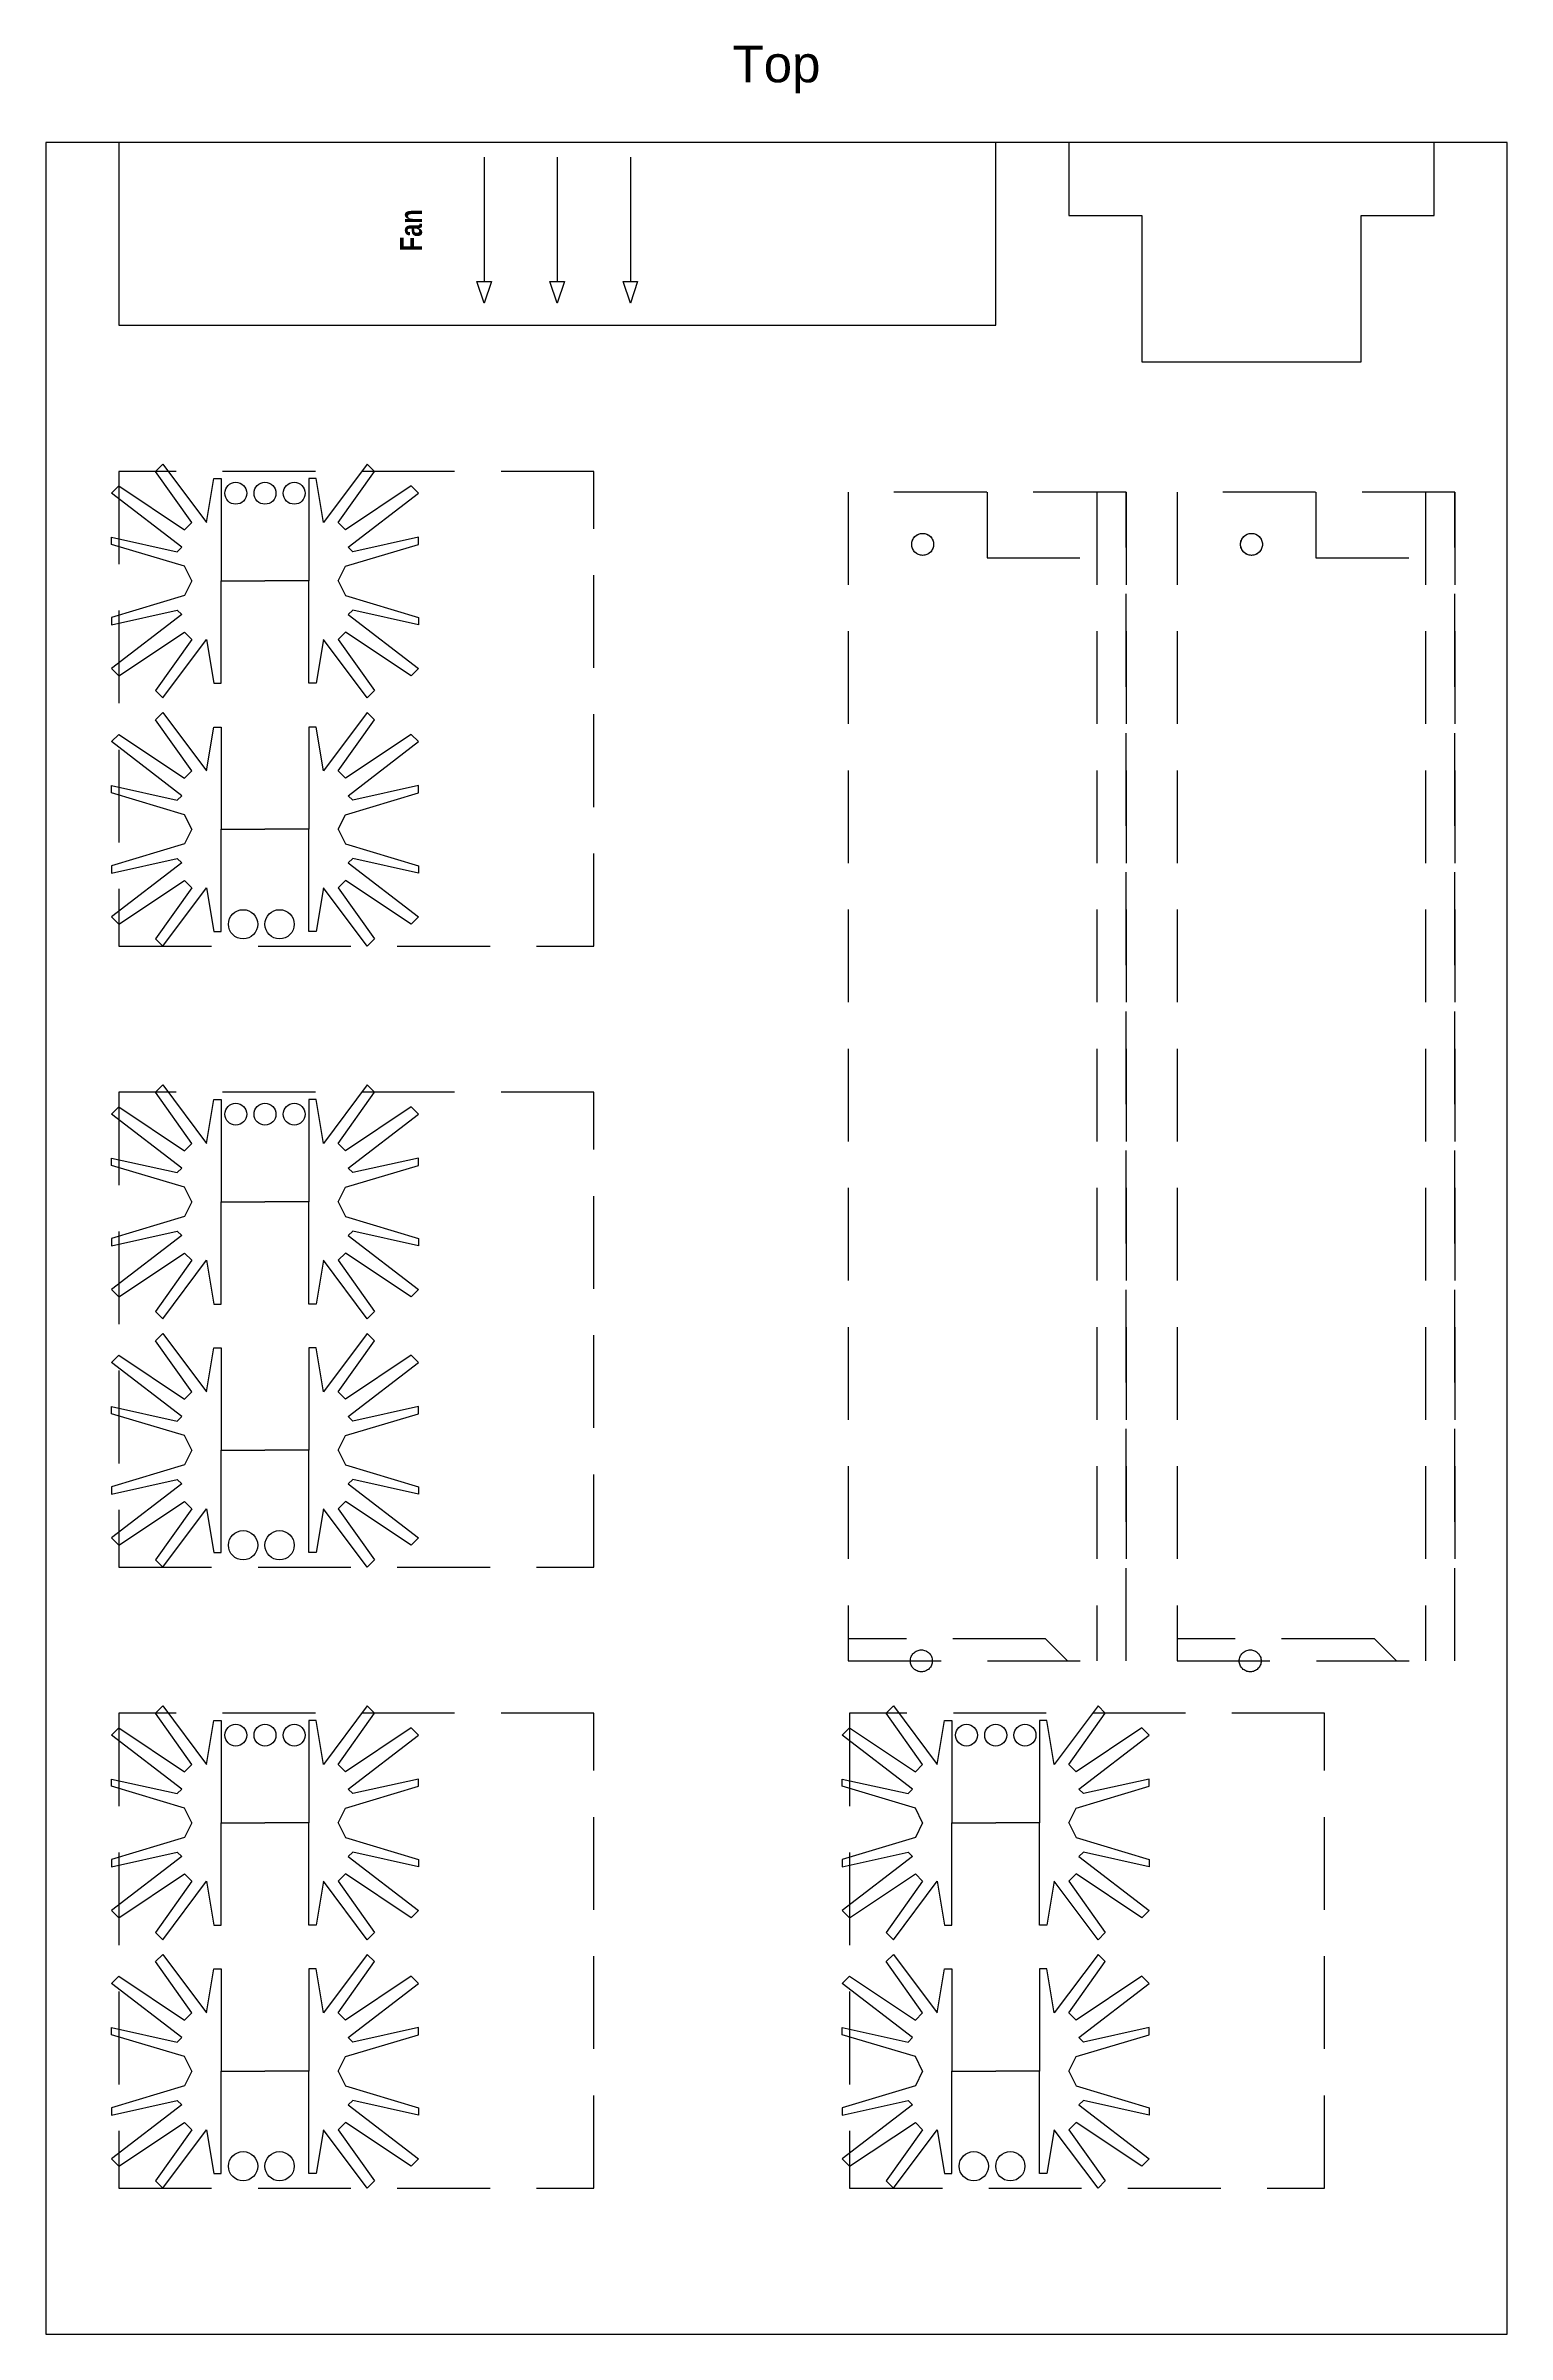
# Model space of a CAD drawing. Header units: millimetres. Extents: x 0 to 450, y 0 to 360.
# Drawn here: x 250 to 450, y 0 to 313.3 of the extents above; entities that cross this region are included whole.
import ezdxf

# ---------------------------------------------------------------- set-up
doc = ezdxf.new("R2010")
doc.units = ezdxf.units.MM
doc.linetypes.add('DASHED', pattern=[19.05, 12.7, -6.35])
doc.layers.get('0').update_dxf_attribs({"linetype": 'CONTINUOUS', "lineweight": 25, "true_color": 0x000000})
doc.styles.add('textstyle0', font='')
doc.styles.add('textstyle3', font='')
doc.styles.get('textstyle0').set_extended_font_data('Impact')
doc.styles.get('textstyle3').set_extended_font_data('Impact')

msp = doc.modelspace()

# ---------------------------------------------------------------- texts
at = {"insert": (350, 310), "char_height": 1, "attachment_point": 5, "style": 'textstyle3'}
msp.add_mtext('\\fHelvetica|b0|i0|c0|p0;\\H5;Top', dxfattribs=at)

# ---------------------------------------------------------------- blocks, each defined once
blk = doc.blocks.new('channel_pcb')
for p, q in [((5, 65), (6, 66)), ((6, 66), (12, 58)), ((34, 66), (28, 58)), ((35, 65), (34, 66)), ((-1, 62), (0, 63)), ((0, 63), (9, 57)), ((10, 58), (5, 65)), ((12, 58), (13, 64)), ((13, 64), (14, 64)), ((14, 64), (14, 50)), ((27, 64), (26, 64)), ((26, 64), (26, 50)), ((28, 58), (27, 64)), ((30, 58), (35, 65)), ((40, 63), (31, 57)), ((41, 62), (40, 63)), ((8.63, 54.6), (-1, 62)), ((31.37, 54.6), (41, 62)), ((9, 57), (10, 58)), ((31, 57), (30, 58)), ((-1, 55), (-1, 56)), ((-1, 56), (8, 54)), ((9, 52), (-1, 55)), ((8, 54), (8.63, 54.6)), ((31, 52), (41, 55)), ((32, 54), (31.37, 54.6)), ((41, 56), (32, 54)), ((41, 55), (41, 56)), ((10, 50), (9, 52)), ((30, 50), (31, 52)), ((9, 48), (-1, 45)), ((10, 50), (9, 48)), ((14, 50), (20, 50)), ((14, 36), (14, 50)), ((14, 50), (20, 50)), ((20, 50), (20, 50)), ((26, 50), (20, 50)), ((20, 50), (20, 50)), ((20, 50), (20, 50)), ((26, 50), (20, 50)), ((20, 50), (20, 50)), ((26, 36), (26, 50)), ((30, 50), (31, 48)), ((31, 48), (41, 45)), ((-1, 44), (8, 46)), ((8.63, 45.4), (-1, 38)), ((-1, 45), (-1, 44)), ((8, 46), (8.63, 45.4)), ((32, 46), (31.37, 45.4)), ((31.37, 45.4), (41, 38)), ((41, 44), (32, 46)), ((41, 45), (41, 44)), ((0, 37), (9, 43)), ((10, 42), (5, 35)), ((6, 34), (12, 42)), ((9, 43), (10, 42)), ((12, 42), (13, 36)), ((28, 42), (27, 36)), ((34, 34), (28, 42)), ((31, 43), (30, 42)), ((30, 42), (35, 35)), ((40, 37), (31, 43)), ((-1, 38), (0, 37)), ((41, 38), (40, 37)), ((5, 35), (6, 34)), ((13, 36), (14, 36)), ((27, 36), (26, 36)), ((35, 35), (34, 34)), ((5, 31), (6, 32)), ((6, 32), (12, 24)), ((34, 32), (28, 24)), ((35, 31), (34, 32)), ((-1, 28), (0, 29)), ((0, 29), (9, 23)), ((10, 24), (5, 31)), ((12, 24), (13, 30)), ((13, 30), (14, 30)), ((14, 30), (14, 16)), ((27, 30), (26, 30)), ((26, 30), (26, 16)), ((28, 24), (27, 30)), ((30, 24), (35, 31)), ((40, 29), (31, 23)), ((41, 28), (40, 29)), ((8.63, 20.6), (-1, 28)), ((31.37, 20.6), (41, 28)), ((-1, 21), (-1, 22)), ((-1, 22), (8, 20)), ((9, 23), (10, 24)), ((31, 23), (30, 24)), ((41, 22), (32, 20)), ((41, 21), (41, 22)), ((9, 18), (-1, 21)), ((8, 20), (8.63, 20.6)), ((31, 18), (41, 21)), ((32, 20), (31.37, 20.6)), ((10, 16), (9, 18)), ((10, 16), (9, 14)), ((14, 16), (20, 16)), ((14, 2), (14, 16)), ((14, 16), (20, 16)), ((20, 16), (20, 16)), ((26, 16), (20, 16)), ((20, 16), (20, 16)), ((20, 16), (20, 16)), ((26, 16), (20, 16)), ((20, 16), (20, 16)), ((26, 2), (26, 16)), ((30, 16), (31, 18)), ((30, 16), (31, 14)), ((9, 14), (-1, 11)), ((31, 14), (41, 11)), ((-1, 10), (8, 12)), ((8.63, 11.4), (-1, 4)), ((-1, 11), (-1, 10)), ((8, 12), (8.63, 11.4)), ((32, 12), (31.37, 11.4)), ((31.37, 11.4), (41, 4)), ((41, 10), (32, 12)), ((41, 11), (41, 10)), ((0, 3), (9, 9)), ((10, 8), (5, 1)), ((6, 0), (12, 8)), ((9, 9), (10, 8)), ((12, 8), (13, 2)), ((28, 8), (27, 2)), ((34, 0), (28, 8)), ((31, 9), (30, 8)), ((30, 8), (35, 1)), ((40, 3), (31, 9)), ((-1, 4), (0, 3)), ((41, 4), (40, 3)), ((5, 1), (6, 0)), ((13, 2), (14, 2)), ((27, 2), (26, 2)), ((35, 1), (34, 0))]:
    blk.add_line(p, q)
at = {"linetype": 'DASHED'}
for p, q in [((65, 65), (0, 65)), ((0, 65), (0, 0)), ((65, 0), (65, 65)), ((0, 0), (65, 0))]:
    blk.add_line(p, q, dxfattribs=at)
for centre, radius in [((16, 62), 1.5), ((20, 62), 1.5), ((24, 62), 1.5), ((17, 3), 2), ((22, 3), 2)]:
    blk.add_circle(centre, radius)
blk = doc.blocks.new('fan_top')
for p, q in [((25, 120), (0, 120)), ((0, 120), (0, 0)), ((25, 0), (25, 120)), ((3, 70), (6, 71)), ((6, 69), (3, 70)), ((3, 70), (3, 70)), ((3, 70), (3, 70)), ((6, 71), (6, 71)), ((6, 71), (6, 69)), ((23, 70), (6, 70)), ((3, 60), (6, 61)), ((6, 59), (3, 60)), ((3, 60), (3, 60)), ((3, 60), (3, 60)), ((6, 61), (6, 61)), ((6, 61), (6, 59)), ((23, 60), (6, 60)), ((3, 50), (6, 51)), ((6, 51), (6, 51)), ((6, 51), (6, 49)), ((3, 50), (3, 50)), ((6, 49), (3, 50)), ((3, 50), (3, 50)), ((23, 50), (6, 50)), ((0, 0), (25, 0))]:
    blk.add_line(p, q)
at = {"insert": (13, 80), "char_height": 1, "attachment_point": 5, "style": 'textstyle0'}
blk.add_mtext('\\H3;Fan', dxfattribs=at)
blk = doc.blocks.new('power_plug')
for p, q in [((0, 50), (-10, 50)), ((-10, 50), (-10, 40)), ((0, 0), (0, 50)), ((0, 50), (0, 50)), ((-10, 40), (-30, 40)), ((-30, 40), (-30, 10)), ((-30, 10), (-10, 10)), ((-10, 10), (-10, 0)), ((-10, 0), (0, 0)), ((0, 0), (0, 0))]:
    blk.add_line(p, q)
blk = doc.blocks.new('power_supply_top')
at = {"color": 252, "linetype": 'DASHED', "true_color": 0xa0a0a4}
for p, q in [((160, 38), (0, 38)), ((0, 38), (0, 0)), ((0, 38), (150, 38)), ((160, 0), (160, 38)), ((0, 34), (160, 34)), ((9, 19), (9, 34)), ((160, 34), (160, 34)), ((160, 30), (157, 27)), ((157, 27), (157, 0)), ((0, 19), (9, 19)), ((0, 0), (160, 0)), ((157, 0), (157, 0))]:
    blk.add_line(p, q, dxfattribs=at)
for centre in [(7.17, 10.17), (160, 10)]:
    blk.add_circle(centre, 1.5, dxfattribs=at)

# ---------------------------------------------------------------- linework, layer by layer
for p, q in [((450, 300), (250, 300)), ((250, 300), (250, 0)), ((450, 0), (450, 300)), ((250, 0), (450, 0))]:
    msp.add_line(p, q)
for centre in [(370, 245), (415, 245)]:
    msp.add_circle(centre, 1.5)

# ---------------------------------------------------------------- block references
for name, p, rotation in [('fan_top', (380, 275), 90), ('power_plug', (440, 300), 90), ('power_supply_top', (359.83, 252.17), 270), ('power_supply_top', (404.83, 252.17), 270)]:
    msp.add_blockref(name, p, dxfattribs=dict(rotation=rotation))
for p in [(260, 190), (260, 105), (260, 20), (360, 20)]:
    msp.add_blockref('channel_pcb', p)

msp.set_redraw_order([(e.dxf.handle, doc.entitydb.next_handle()) for e in msp.query("TEXT MTEXT ATTDEF DIMENSION ARC_DIMENSION")])  # texts and dimensions are drawn at this point

doc.saveas('drawing.dxf')
